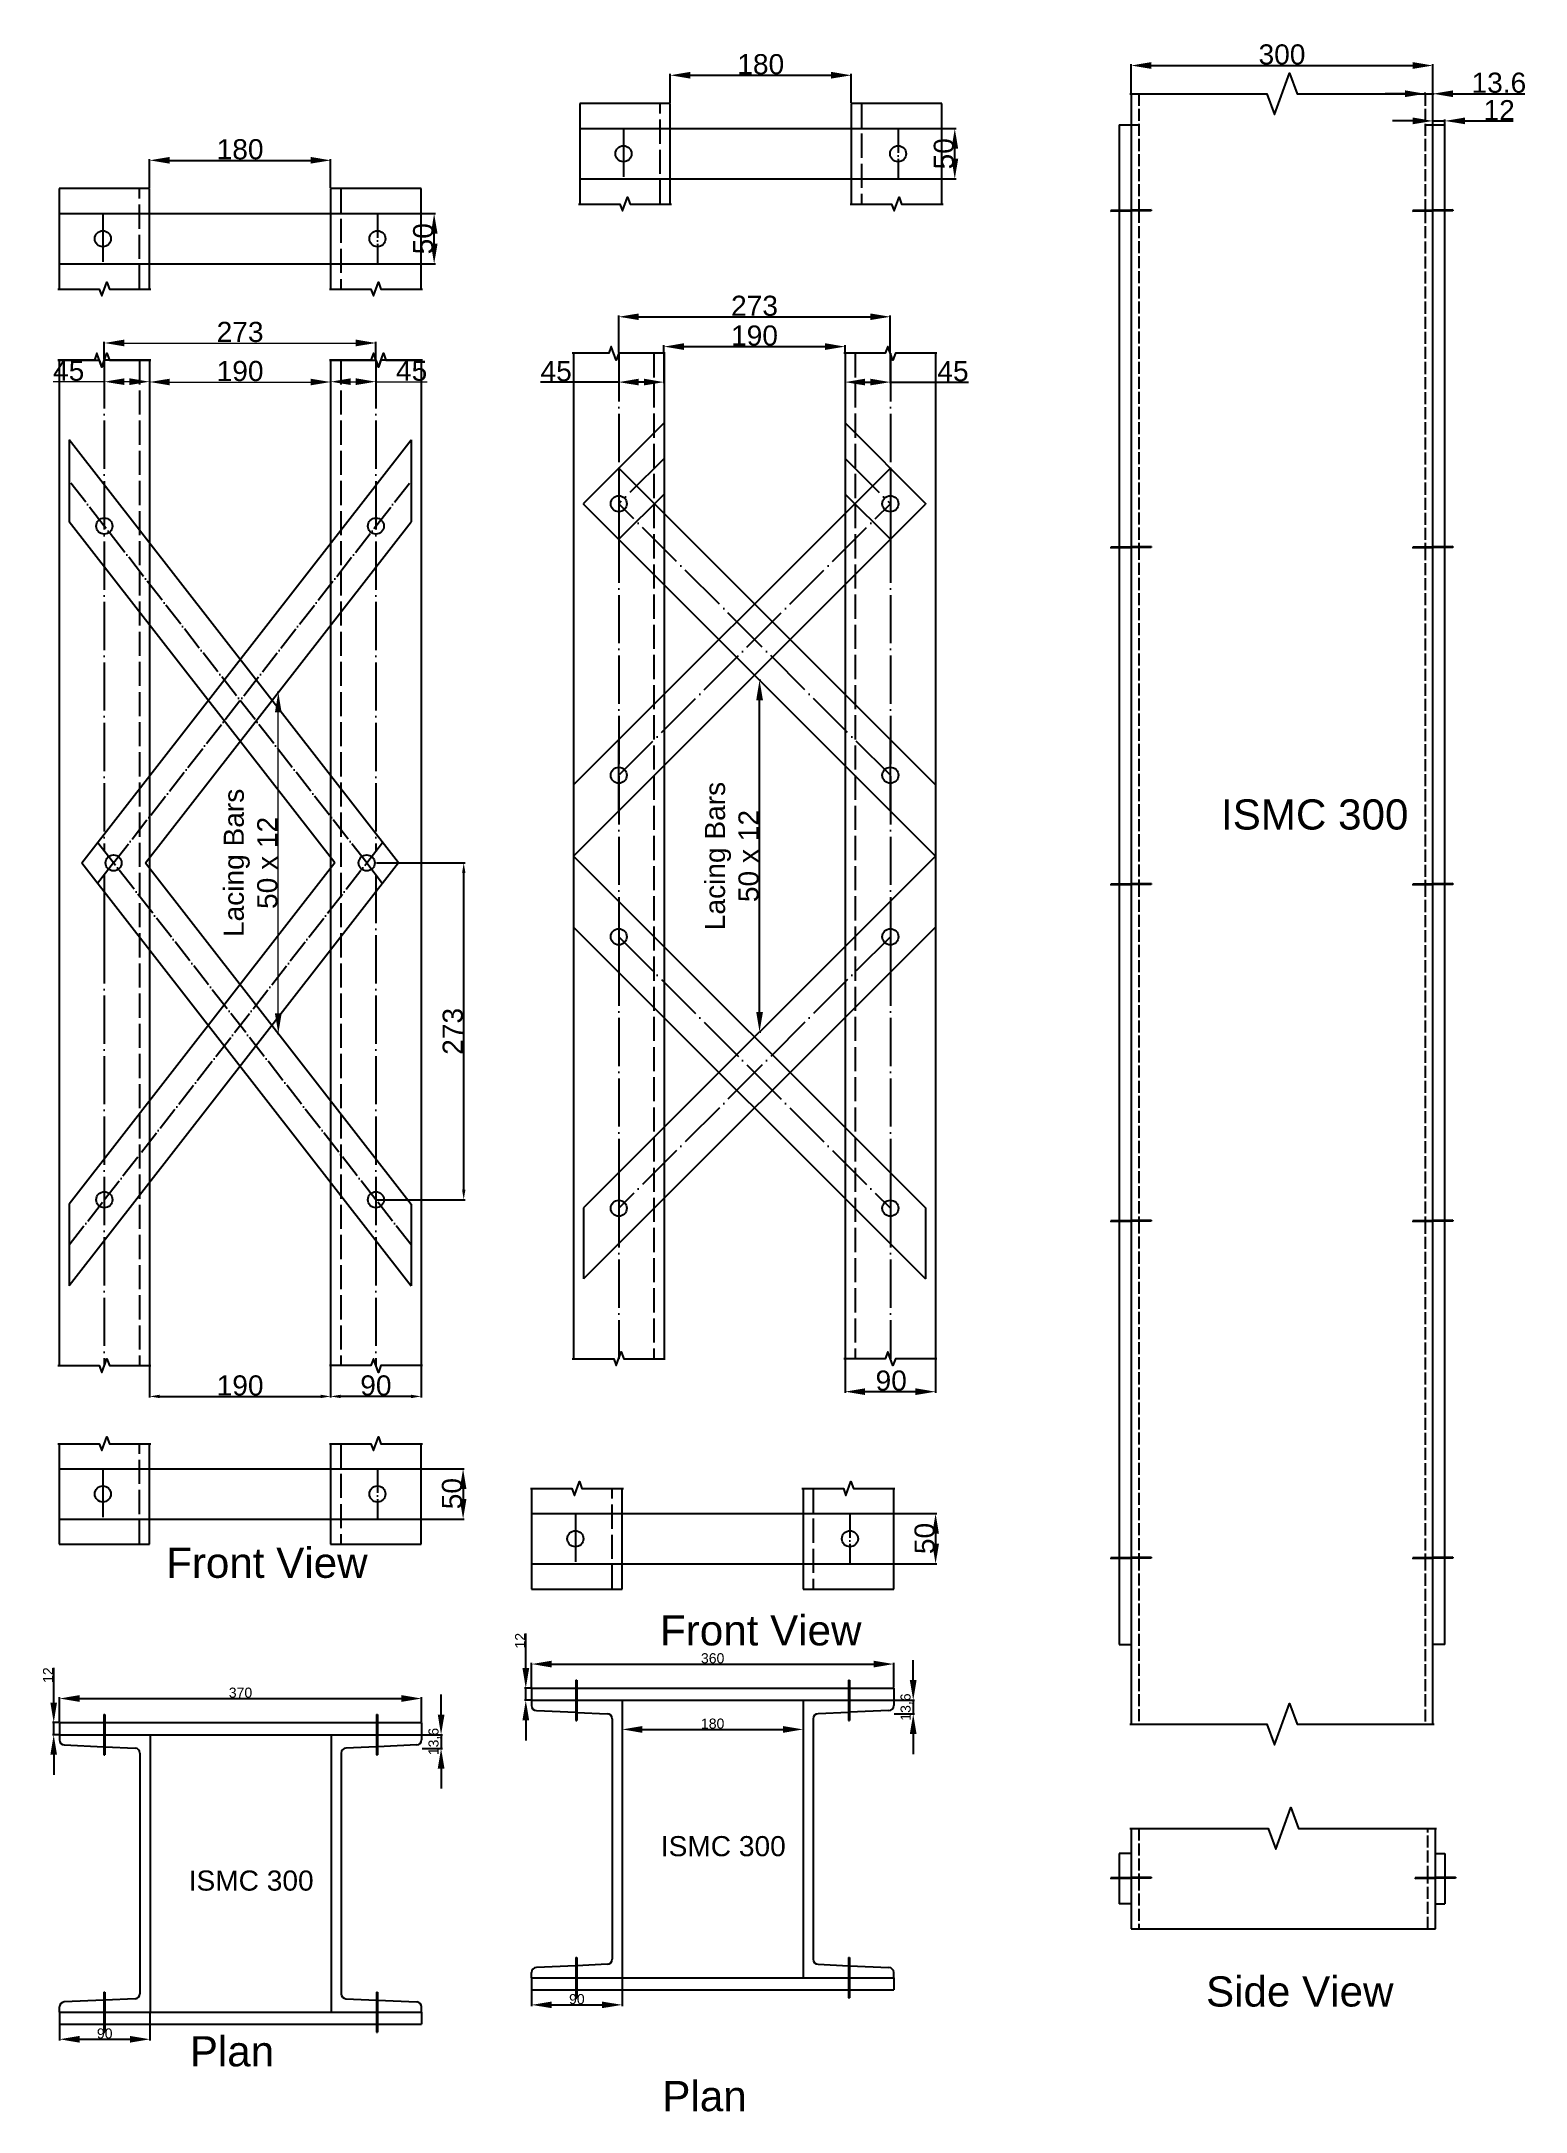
# Model space of a CAD drawing. Header units: millimetres. Extents: x 1249 to 2724, y 773 to 2833.
import ezdxf

# ---------------------------------------------------------------- set-up
doc = ezdxf.new("R2010")
doc.units = ezdxf.units.MM
doc.linetypes.add('ACAD_ISO02W100', pattern=[15, 12, -3])
doc.linetypes.add('ACAD_ISO04W100', pattern=[30, 24, -3, 0, -3])
doc.styles.get("Standard").update_dxf_attribs({"font": 'arial.ttf'})
doc.dimstyles.new('ISO-25', dxfattribs={"dimtxt": 2.5, "dimasz": 2.5, "dimexe": 1.25, "dimexo": 0.625, "dimtad": 1, "dimtxsty": 'Standard', "dimcen": 2.5, "dimadec": 0, "dimazin": 0, "dimtfac": 1, "dimtmove": 0, "dimatfit": 3, "dimfxl": 1, "dimarcsym": 0})

msp = doc.modelspace()

# ---------------------------------------------------------------- texts
at = {"attachment_point": 1}
for s, width, insert, char_height in [('ISMC 300', 203.02116, (2421.57, 2078.654), 30), ('Front View ', 233.37819, (1372.86, 1334.322), 30), ('Front View ', 233.37819, (1863.878, 1267.124), 30), ('ISMC 300', 203.02116, (1864.643, 1047.462), 20), ('ISMC 300', 203.02116, (1395.301, 1013.229), 20), ('Side View ', 233.37819, (2406.678, 907.931), 30), ('Plan', 130.69787, (1396.398, 848.422), 30), ('Plan', 130.69787, (1866.157, 803.864), 30)]:
    msp.add_mtext_dynamic_manual_height_columns(s, width=width, gutter_width=12.5, heights=[0], dxfattribs=dict(at, insert=insert, char_height=char_height))

# ---------------------------------------------------------------- blocks, each defined once
blk = doc.blocks.new('*D16')
at = {"color": 0, "lineweight": -2, "transparency": 16777216}
for p, q in [((1356.4, 2686.9), (1356.4, 2715.6)), ((1376.4, 2714.3), (1516.4, 2714.3)), ((1536.4, 2686.9), (1536.4, 2715.6))]:
    blk.add_line(p, q, dxfattribs=at)
at = {"color": 0, "transparency": 16777216}
for points in [[(1376.4, 2717.7), (1376.4, 2711), (1356.4, 2714.3)], [(1516.4, 2717.7), (1516.4, 2711), (1536.4, 2714.3)]]:
    blk.add_solid(points, dxfattribs=at)
at = {"layer": 'Defpoints', "color": 0, "transparency": 16777216}
for p in [(1536.4, 2714.3), (1356.4, 2686.3), (1536.4, 2686.3)]:
    blk.add_point(p, dxfattribs=at)
at = {"color": 0, "transparency": 16777216, "insert": (1446.4, 2725.2), "char_height": 20, "attachment_point": 5}
blk.add_mtext('180', dxfattribs=at)
blk = doc.blocks.new('*D17')
at = {"color": 0, "lineweight": -2, "transparency": 16777216}
for p, q in [((1627.1, 2661.3), (1640.6, 2661.3)), ((1639.3, 2631.3), (1639.3, 2641.3)), ((1627.1, 2611.3), (1640.6, 2611.3))]:
    blk.add_line(p, q, dxfattribs=at)
at = {"color": 0, "transparency": 16777216}
for points in [[(1636, 2641.3), (1642.7, 2641.3), (1639.3, 2661.3)], [(1636, 2631.3), (1642.7, 2631.3), (1639.3, 2611.3)]]:
    blk.add_solid(points, dxfattribs=at)
at = {"layer": 'Defpoints', "color": 0, "transparency": 16777216}
for p in [(1626.4, 2661.3), (1639.3, 2661.3), (1626.4, 2611.3)]:
    blk.add_point(p, dxfattribs=at)
at = {"color": 0, "transparency": 16777216, "insert": (1628.5, 2636.3), "char_height": 20, "attachment_point": 5, "rotation": 90}
blk.add_mtext('50', dxfattribs=at)
blk = doc.blocks.new('*D23')
at = {"color": 0, "lineweight": -2, "transparency": 16777216}
for p, q in [((1627.1, 1412.8), (1669.3, 1412.8)), ((1668.1, 1392.8), (1668.1, 1382.8)), ((1627.1, 1362.8), (1669.3, 1362.8))]:
    blk.add_line(p, q, dxfattribs=at)
at = {"color": 0, "transparency": 16777216}
for points in [[(1664.7, 1392.8), (1671.4, 1392.8), (1668.1, 1412.8)], [(1664.7, 1382.8), (1671.4, 1382.8), (1668.1, 1362.8)]]:
    blk.add_solid(points, dxfattribs=at)
at = {"layer": 'Defpoints', "color": 0, "transparency": 16777216}
for p in [(1626.4, 1412.8), (1626.4, 1362.8), (1668.1, 1362.8)]:
    blk.add_point(p, dxfattribs=at)
at = {"color": 0, "transparency": 16777216, "insert": (1657.2, 1388.1), "char_height": 20, "attachment_point": 5, "rotation": 90}
blk.add_mtext('50', dxfattribs=at)
blk = doc.blocks.new('*D25')
at = {"color": 0, "lineweight": -2, "transparency": 16777216}
for p, q in [((1266.8, 1161), (1266.8, 1185.6)), ((1286.8, 1184.3), (1606.8, 1184.3)), ((1626.8, 1161), (1626.8, 1185.6))]:
    blk.add_line(p, q, dxfattribs=at)
at = {"color": 0, "transparency": 16777216}
for points in [[(1286.8, 1187.7), (1286.8, 1181), (1266.8, 1184.3)], [(1606.8, 1187.7), (1606.8, 1181), (1626.8, 1184.3)]]:
    blk.add_solid(points, dxfattribs=at)
at = {"layer": 'Defpoints', "color": 0, "transparency": 16777216}
for p in [(1626.8, 1184.3), (1266.8, 1160.3), (1626.8, 1160.3)]:
    blk.add_point(p, dxfattribs=at)
at = {"color": 0, "transparency": 16777216, "insert": (1446.8, 1190.1), "char_height": 10, "attachment_point": 5}
blk.add_mtext('370', dxfattribs=at)
blk = doc.blocks.new('*D26')
at = {"color": 0, "lineweight": -2, "transparency": 16777216}
for p, q in [((1261.1, 1180.3), (1261.1, 1214.9)), ((1266.2, 1160.3), (1259.8, 1160.3)), ((1261.1, 1148.3), (1261.1, 1160.3)), ((1266.2, 1148.3), (1259.8, 1148.3)), ((1261.1, 1128.3), (1261.1, 1108.3))]:
    blk.add_line(p, q, dxfattribs=at)
at = {"color": 0, "transparency": 16777216}
for points in [[(1257.8, 1180.3), (1264.4, 1180.3), (1261.1, 1160.3)], [(1257.8, 1128.3), (1264.4, 1128.3), (1261.1, 1148.3)]]:
    blk.add_solid(points, dxfattribs=at)
at = {"layer": 'Defpoints', "color": 0, "transparency": 16777216}
for p in [(1261.1, 1160.3), (1266.8, 1160.3), (1266.8, 1148.3)]:
    blk.add_point(p, dxfattribs=at)
at = {"color": 0, "transparency": 16777216, "insert": (1255.5, 1207.6), "char_height": 10, "attachment_point": 5, "rotation": 90}
blk.add_mtext('12', dxfattribs=at)
blk = doc.blocks.new('*D15')
at = {"color": 0, "lineweight": -2, "transparency": 16777216}
for p, q in [((1646.2, 1168.3), (1646.2, 1188.3)), ((1627.5, 1148.3), (1647.5, 1148.3)), ((1627.5, 1134.7), (1647.5, 1134.7)), ((1646.2, 1148.3), (1646.2, 1134.7)), ((1646.2, 1114.7), (1646.2, 1094.7))]:
    blk.add_line(p, q, dxfattribs=at)
at = {"color": 0, "transparency": 16777216}
for points in [[(1642.9, 1168.3), (1649.6, 1168.3), (1646.2, 1148.3)], [(1642.9, 1114.7), (1649.6, 1114.7), (1646.2, 1134.7)]]:
    blk.add_solid(points, dxfattribs=at)
at = {"layer": 'Defpoints', "color": 0, "transparency": 16777216}
for p in [(1626.8, 1148.3), (1626.8, 1134.7), (1646.2, 1134.7)]:
    blk.add_point(p, dxfattribs=at)
at = {"color": 0, "transparency": 16777216, "insert": (1639.6, 1141.5), "char_height": 10, "attachment_point": 5, "rotation": 90}
blk.add_mtext('13,6', dxfattribs=at)
blk = doc.blocks.new('*D27')
at = {"color": 0, "lineweight": -2, "transparency": 16777216}
for p, q in [((1266.8, 871.7), (1266.8, 844.1)), ((1356.8, 871.7), (1356.8, 844.1)), ((1286.8, 845.4), (1336.8, 845.4))]:
    blk.add_line(p, q, dxfattribs=at)
at = {"color": 0, "transparency": 16777216}
for points in [[(1286.8, 848.7), (1286.8, 842), (1266.8, 845.4)], [(1336.8, 848.7), (1336.8, 842), (1356.8, 845.4)]]:
    blk.add_solid(points, dxfattribs=at)
at = {"layer": 'Defpoints', "color": 0, "transparency": 16777216}
for p in [(1266.8, 872.3), (1356.8, 872.3), (1356.8, 845.4)]:
    blk.add_point(p, dxfattribs=at)
at = {"color": 0, "transparency": 16777216, "insert": (1311.8, 851.1), "char_height": 10, "attachment_point": 5}
blk.add_mtext('90', dxfattribs=at)
blk = doc.blocks.new('*D55')
at = {"color": 0, "lineweight": -2, "transparency": 16777216}
for p, q in [((1311.4, 2516.1), (1311.4, 2533.9)), ((1581.4, 2516.1), (1581.4, 2533.9))]:
    blk.add_line(p, q, dxfattribs=at)
at = {"color": 0, "lineweight": 5, "transparency": 16777216}
blk.add_line((1331.4, 2532.6), (1561.4, 2532.6), dxfattribs=at)
at = {"color": 0, "transparency": 16777216}
for points in [[(1331.4, 2536), (1331.4, 2529.3), (1311.4, 2532.6)], [(1561.4, 2536), (1561.4, 2529.3), (1581.4, 2532.6)]]:
    blk.add_solid(points, dxfattribs=at)
at = {"layer": 'Defpoints', "color": 0, "transparency": 16777216}
for p in [(1311.4, 2515.5), (1581.4, 2532.6), (1581.4, 2515.5)]:
    blk.add_point(p, dxfattribs=at)
at = {"color": 0, "transparency": 16777216, "insert": (1446.4, 2543.5), "char_height": 20, "attachment_point": 5}
blk.add_mtext('273', dxfattribs=at)
blk = doc.blocks.new('*D56')
at = {"color": 0, "lineweight": -2, "transparency": 16777216}
for p, q in [((1311.4, 2514.8), (1311.4, 2492.9)), ((1356.4, 2514.8), (1356.4, 2492.9))]:
    blk.add_line(p, q, dxfattribs=at)
at = {"color": 0, "lineweight": 5, "transparency": 16777216}
for p, q in [((1311.4, 2494.1), (1260.6, 2494.1)), ((1336.4, 2494.1), (1331.4, 2494.1))]:
    blk.add_line(p, q, dxfattribs=at)
at = {"color": 0, "transparency": 16777216}
for points in [[(1331.4, 2497.5), (1331.4, 2490.8), (1311.4, 2494.1)], [(1336.4, 2497.5), (1336.4, 2490.8), (1356.4, 2494.1)]]:
    blk.add_solid(points, dxfattribs=at)
at = {"layer": 'Defpoints', "color": 0, "transparency": 16777216}
for p in [(1311.4, 2515.5), (1356.4, 2515.5), (1356.4, 2494.1)]:
    blk.add_point(p, dxfattribs=at)
at = {"color": 0, "transparency": 16777216, "insert": (1276, 2504.9), "char_height": 20, "attachment_point": 5}
blk.add_mtext('45', dxfattribs=at)
blk = doc.blocks.new('*D59')
at = {"color": 0, "lineweight": -2, "transparency": 16777216}
for p, q in [((1356.4, 2514.8), (1356.4, 2492.5)), ((1536.4, 2514.8), (1536.4, 2492.5))]:
    blk.add_line(p, q, dxfattribs=at)
at = {"color": 0, "lineweight": 5, "transparency": 16777216}
blk.add_line((1376.4, 2493.8), (1516.4, 2493.8), dxfattribs=at)
at = {"color": 0, "transparency": 16777216}
for points in [[(1376.4, 2497.1), (1376.4, 2490.5), (1356.4, 2493.8)], [(1516.4, 2497.1), (1516.4, 2490.5), (1536.4, 2493.8)]]:
    blk.add_solid(points, dxfattribs=at)
at = {"layer": 'Defpoints', "color": 0, "transparency": 16777216}
for p in [(1356.4, 2515.5), (1536.4, 2515.5), (1536.4, 2493.8)]:
    blk.add_point(p, dxfattribs=at)
at = {"color": 0, "transparency": 16777216, "insert": (1446.4, 2504.6), "char_height": 20, "attachment_point": 5}
blk.add_mtext('190', dxfattribs=at)
blk = doc.blocks.new('*D62')
at = {"color": 0, "lineweight": -2, "transparency": 16777216}
for p, q in [((1536.4, 2514.8), (1536.4, 2492.9)), ((1581.4, 2514.8), (1581.4, 2492.9))]:
    blk.add_line(p, q, dxfattribs=at)
at = {"color": 0, "lineweight": 5, "transparency": 16777216}
for p, q in [((1556.4, 2494.1), (1561.4, 2494.1)), ((1581.4, 2494.1), (1632.3, 2494.1))]:
    blk.add_line(p, q, dxfattribs=at)
at = {"color": 0, "transparency": 16777216}
for points in [[(1556.4, 2497.5), (1556.4, 2490.8), (1536.4, 2494.1)], [(1561.4, 2497.5), (1561.4, 2490.8), (1581.4, 2494.1)]]:
    blk.add_solid(points, dxfattribs=at)
at = {"layer": 'Defpoints', "color": 0, "transparency": 16777216}
for p in [(1536.4, 2515.5), (1581.4, 2515.5), (1536.4, 2494.1)]:
    blk.add_point(p, dxfattribs=at)
at = {"color": 0, "transparency": 16777216, "insert": (1616.9, 2504.9), "char_height": 20, "attachment_point": 5}
blk.add_mtext('45', dxfattribs=at)
blk = doc.blocks.new('*D64')
at = {"color": 0, "lineweight": -2, "transparency": 16777216}
for p, q in [((1483.7, 2185.1), (1483.1, 2185.1)), ((1483.7, 1845.8), (1483.1, 1845.8))]:
    blk.add_line(p, q, dxfattribs=at)
at = {"color": 0, "lineweight": 5, "transparency": 16777216}
blk.add_line((1484.4, 1865.8), (1484.4, 2165.1), dxfattribs=at)
at = {"color": 0, "transparency": 16777216}
for points in [[(1481, 2165.1), (1487.7, 2165.1), (1484.4, 2185.1)], [(1481, 1865.8), (1487.7, 1865.8), (1484.4, 1845.8)]]:
    blk.add_solid(points, dxfattribs=at)
at = {"layer": 'Defpoints', "color": 0, "transparency": 16777216}
for p in [(1484.4, 2185.1), (1484.4, 2185.1), (1484.4, 1845.8)]:
    blk.add_point(p, dxfattribs=at)
at = {"color": 0, "transparency": 16777216, "insert": (1456.9, 2015.5), "char_height": 20, "attachment_point": 5, "rotation": 90}
blk.add_mtext('Lacing Bars \\P50 x 12', dxfattribs=at)
blk = doc.blocks.new('*D66')
at = {"color": 0, "lineweight": -2, "transparency": 16777216}
for p, q in [((1536.4, 1514.8), (1536.4, 1483.6)), ((1626.4, 1514.8), (1626.4, 1483.6)), ((1616.4, 1484.8), (1546.4, 1484.8))]:
    blk.add_line(p, q, dxfattribs=at)
at = {"color": 0, "transparency": 16777216}
for points in [[(1546.4, 1486.5), (1546.4, 1483.1), (1536.4, 1484.8)], [(1616.4, 1486.5), (1616.4, 1483.1), (1626.4, 1484.8)]]:
    blk.add_solid(points, dxfattribs=at)
at = {"layer": 'Defpoints', "color": 0, "transparency": 16777216}
for p in [(1536.4, 1515.5), (1626.4, 1515.5), (1536.4, 1484.8)]:
    blk.add_point(p, dxfattribs=at)
at = {"color": 0, "transparency": 16777216, "insert": (1581.4, 1495.6), "char_height": 20, "attachment_point": 5}
blk.add_mtext('90', dxfattribs=at)
blk = doc.blocks.new('*D68')
at = {"color": 0, "lineweight": -2, "transparency": 16777216}
for p, q in [((1356.4, 1514.8), (1356.4, 1483.6)), ((1536.4, 1514.8), (1536.4, 1483.6)), ((1366.4, 1484.8), (1526.4, 1484.8))]:
    blk.add_line(p, q, dxfattribs=at)
at = {"color": 0, "transparency": 16777216}
for points in [[(1366.4, 1486.5), (1366.4, 1483.1), (1356.4, 1484.8)], [(1526.4, 1486.5), (1526.4, 1483.1), (1536.4, 1484.8)]]:
    blk.add_solid(points, dxfattribs=at)
at = {"layer": 'Defpoints', "color": 0, "transparency": 16777216}
for p in [(1356.4, 1515.5), (1536.4, 1515.5), (1536.4, 1484.8)]:
    blk.add_point(p, dxfattribs=at)
at = {"color": 0, "transparency": 16777216, "insert": (1446.4, 1495.6), "char_height": 20, "attachment_point": 5}
blk.add_mtext('190', dxfattribs=at)
blk = doc.blocks.new('*D70')
at = {"color": 0, "lineweight": -2, "transparency": 16777216}
for p, q in [((1582.1, 2015.5), (1670, 2015.5)), ((1668.7, 1690.4), (1668.7, 2005.5)), ((1582.1, 1680.4), (1670, 1680.4))]:
    blk.add_line(p, q, dxfattribs=at)
at = {"color": 0, "transparency": 16777216}
for points in [[(1667.1, 2005.5), (1670.4, 2005.5), (1668.7, 2015.5)], [(1667.1, 1690.4), (1670.4, 1690.4), (1668.7, 1680.4)]]:
    blk.add_solid(points, dxfattribs=at)
at = {"layer": 'Defpoints', "color": 0, "transparency": 16777216}
for p in [(1581.4, 2015.5), (1668.7, 2015.5), (1581.4, 1680.4)]:
    blk.add_point(p, dxfattribs=at)
at = {"color": 0, "transparency": 16777216, "insert": (1657.9, 1847.9), "char_height": 20, "attachment_point": 5, "rotation": 90}
blk.add_mtext('273', dxfattribs=at)
blk = doc.blocks.new('*D112')
at = {"color": 0, "lineweight": -2, "transparency": 16777216}
for p, q in [((1874, 2771.5), (1874, 2800.2)), ((1894, 2798.9), (2034, 2798.9)), ((2054, 2771.5), (2054, 2800.2))]:
    blk.add_line(p, q, dxfattribs=at)
at = {"color": 0, "transparency": 16777216}
for points in [[(1894, 2802.3), (1894, 2795.6), (1874, 2798.9)], [(2034, 2802.3), (2034, 2795.6), (2054, 2798.9)]]:
    blk.add_solid(points, dxfattribs=at)
at = {"layer": 'Defpoints', "color": 0, "transparency": 16777216}
for p in [(2054, 2798.9), (1874, 2770.8), (2054, 2770.8)]:
    blk.add_point(p, dxfattribs=at)
at = {"color": 0, "transparency": 16777216, "insert": (1964, 2809.8), "char_height": 20, "attachment_point": 5}
blk.add_mtext('180', dxfattribs=at)
blk = doc.blocks.new('*D113')
at = {"color": 0, "lineweight": -2, "transparency": 16777216}
for p, q in [((2144.6, 2745.8), (2158.2, 2745.8)), ((2156.9, 2715.8), (2156.9, 2725.8)), ((2144.6, 2695.8), (2158.2, 2695.8))]:
    blk.add_line(p, q, dxfattribs=at)
at = {"color": 0, "transparency": 16777216}
for points in [[(2153.6, 2725.8), (2160.3, 2725.8), (2156.9, 2745.8)], [(2153.6, 2715.8), (2160.3, 2715.8), (2156.9, 2695.8)]]:
    blk.add_solid(points, dxfattribs=at)
at = {"layer": 'Defpoints', "color": 0, "transparency": 16777216}
for p in [(2144, 2745.8), (2156.9, 2745.8), (2144, 2695.8)]:
    blk.add_point(p, dxfattribs=at)
at = {"color": 0, "transparency": 16777216, "insert": (2146.1, 2720.8), "char_height": 20, "attachment_point": 5, "rotation": 90}
blk.add_mtext('50', dxfattribs=at)
blk = doc.blocks.new('*D114')
at = {"color": 0, "lineweight": -2, "transparency": 16777216}
for p, q in [((1822.8, 2523), (1822.8, 2560)), ((1842.8, 2558.7), (2072.8, 2558.7)), ((2092.8, 2523), (2092.8, 2560))]:
    blk.add_line(p, q, dxfattribs=at)
at = {"color": 0, "transparency": 16777216}
for points in [[(1842.8, 2562), (1842.8, 2555.4), (1822.8, 2558.7)], [(2072.8, 2562), (2072.8, 2555.4), (2092.8, 2558.7)]]:
    blk.add_solid(points, dxfattribs=at)
at = {"layer": 'Defpoints', "color": 0, "transparency": 16777216}
for p in [(2092.8, 2558.7), (1822.8, 2522.3), (2092.8, 2522.3)]:
    blk.add_point(p, dxfattribs=at)
at = {"color": 0, "transparency": 16777216, "insert": (1957.8, 2569.5), "char_height": 20, "attachment_point": 5}
blk.add_mtext('273', dxfattribs=at)
blk = doc.blocks.new('*D115')
at = {"color": 0, "lineweight": -2, "transparency": 16777216}
for p, q in [((1867.8, 2523), (1867.8, 2530.3)), ((1887.8, 2529), (2027.8, 2529)), ((2047.8, 2523), (2047.8, 2530.3))]:
    blk.add_line(p, q, dxfattribs=at)
at = {"color": 0, "transparency": 16777216}
for points in [[(1887.8, 2532.4), (1887.8, 2525.7), (1867.8, 2529)], [(2027.8, 2532.4), (2027.8, 2525.7), (2047.8, 2529)]]:
    blk.add_solid(points, dxfattribs=at)
at = {"layer": 'Defpoints', "color": 0, "transparency": 16777216}
for p in [(1867.8, 2522.3), (2047.8, 2529), (2047.8, 2522.3)]:
    blk.add_point(p, dxfattribs=at)
at = {"color": 0, "transparency": 16777216, "insert": (1957.8, 2539.9), "char_height": 20, "attachment_point": 5}
blk.add_mtext('190', dxfattribs=at)
blk = doc.blocks.new('*D116')
at = {"color": 0, "lineweight": -2, "transparency": 16777216}
for p, q in [((1822.8, 2521.7), (1822.8, 2492.5)), ((1867.8, 2521.7), (1867.8, 2492.5)), ((1822.8, 2493.7), (1745.2, 2493.7)), ((1847.8, 2493.7), (1842.8, 2493.7))]:
    blk.add_line(p, q, dxfattribs=at)
at = {"color": 0, "transparency": 16777216}
for points in [[(1842.8, 2497.1), (1842.8, 2490.4), (1822.8, 2493.7)], [(1847.8, 2497.1), (1847.8, 2490.4), (1867.8, 2493.7)]]:
    blk.add_solid(points, dxfattribs=at)
at = {"layer": 'Defpoints', "color": 0, "transparency": 16777216}
for p in [(1822.8, 2522.3), (1867.8, 2522.3), (1822.8, 2493.7)]:
    blk.add_point(p, dxfattribs=at)
at = {"color": 0, "transparency": 16777216, "insert": (1760.6, 2504.5), "char_height": 20, "attachment_point": 5}
blk.add_mtext('45', dxfattribs=at)
blk = doc.blocks.new('*D119')
at = {"color": 0, "lineweight": -2, "transparency": 16777216}
for p, q in [((2096.8, 1368.2), (2139.1, 1368.2)), ((2137.8, 1348.2), (2137.8, 1338.2)), ((2096.8, 1318.2), (2139.1, 1318.2))]:
    blk.add_line(p, q, dxfattribs=at)
at = {"color": 0, "transparency": 16777216}
for points in [[(2134.5, 1348.2), (2141.2, 1348.2), (2137.8, 1368.2)], [(2134.5, 1338.2), (2141.2, 1338.2), (2137.8, 1318.2)]]:
    blk.add_solid(points, dxfattribs=at)
at = {"layer": 'Defpoints', "color": 0, "transparency": 16777216}
for p in [(2096.2, 1368.2), (2096.2, 1318.2), (2137.8, 1318.2)]:
    blk.add_point(p, dxfattribs=at)
at = {"color": 0, "transparency": 16777216, "insert": (2127, 1343.5), "char_height": 20, "attachment_point": 5, "rotation": 90}
blk.add_mtext('50', dxfattribs=at)
blk = doc.blocks.new('*D120')
at = {"color": 0, "lineweight": -2, "transparency": 16777216}
for p, q in [((1963.5, 2197.3), (1964.1, 2197.3)), ((1962.8, 1867.3), (1962.8, 2177.3)), ((1963.5, 1847.3), (1964.1, 1847.3))]:
    blk.add_line(p, q, dxfattribs=at)
at = {"color": 0, "transparency": 16777216}
for points in [[(1959.5, 2177.3), (1966.2, 2177.3), (1962.8, 2197.3)], [(1959.5, 1867.3), (1966.2, 1867.3), (1962.8, 1847.3)]]:
    blk.add_solid(points, dxfattribs=at)
at = {"layer": 'Defpoints', "color": 0, "transparency": 16777216}
for p in [(1962.8, 2197.3), (1962.8, 2197.3), (1962.8, 1847.3)]:
    blk.add_point(p, dxfattribs=at)
at = {"color": 0, "transparency": 16777216, "insert": (1935.3, 2022.3), "char_height": 20, "attachment_point": 5, "rotation": 90}
blk.add_mtext('Lacing Bars\\P50 x 12', dxfattribs=at)
blk = doc.blocks.new('*D121')
at = {"color": 0, "lineweight": -2, "transparency": 16777216}
for p, q in [((1736.2, 1195.2), (1736.2, 1219.8)), ((1756.2, 1218.6), (2076.2, 1218.6)), ((2096.2, 1195.2), (2096.2, 1219.8))]:
    blk.add_line(p, q, dxfattribs=at)
at = {"color": 0, "transparency": 16777216}
for points in [[(1756.2, 1221.9), (1756.2, 1215.2), (1736.2, 1218.6)], [(2076.2, 1221.9), (2076.2, 1215.2), (2096.2, 1218.6)]]:
    blk.add_solid(points, dxfattribs=at)
at = {"layer": 'Defpoints', "color": 0, "transparency": 16777216}
for p in [(2096.2, 1218.6), (1736.2, 1194.6), (2096.2, 1194.6)]:
    blk.add_point(p, dxfattribs=at)
at = {"color": 0, "transparency": 16777216, "insert": (1916.2, 1224.3), "char_height": 10, "attachment_point": 5}
blk.add_mtext('360', dxfattribs=at)
blk = doc.blocks.new('*D122')
at = {"color": 0, "lineweight": -2, "transparency": 16777216}
for p, q in [((1730.4, 1214.6), (1730.4, 1249.1)), ((1735.6, 1194.6), (1729.2, 1194.6)), ((1730.4, 1182.6), (1730.4, 1194.6)), ((1735.6, 1182.6), (1729.2, 1182.6)), ((1730.4, 1162.6), (1730.4, 1142.6))]:
    blk.add_line(p, q, dxfattribs=at)
at = {"color": 0, "transparency": 16777216}
for points in [[(1727.1, 1214.6), (1733.8, 1214.6), (1730.4, 1194.6)], [(1727.1, 1162.6), (1733.8, 1162.6), (1730.4, 1182.6)]]:
    blk.add_solid(points, dxfattribs=at)
at = {"layer": 'Defpoints', "color": 0, "transparency": 16777216}
for p in [(1730.4, 1194.6), (1736.2, 1194.6), (1736.2, 1182.6)]:
    blk.add_point(p, dxfattribs=at)
at = {"color": 0, "transparency": 16777216, "insert": (1724.8, 1241.8), "char_height": 10, "attachment_point": 5, "rotation": 90}
blk.add_mtext('12', dxfattribs=at)
blk = doc.blocks.new('*D111')
at = {"color": 0, "lineweight": -2, "transparency": 16777216}
for p, q in [((2115.6, 1202.6), (2115.6, 1222.6)), ((2096.8, 1182.6), (2116.8, 1182.6)), ((2115.6, 1182.6), (2115.6, 1169)), ((2096.8, 1169), (2116.8, 1169)), ((2115.6, 1149), (2115.6, 1129))]:
    blk.add_line(p, q, dxfattribs=at)
at = {"color": 0, "transparency": 16777216}
for points in [[(2112.2, 1202.6), (2118.9, 1202.6), (2115.6, 1182.6)], [(2112.2, 1149), (2118.9, 1149), (2115.6, 1169)]]:
    blk.add_solid(points, dxfattribs=at)
at = {"layer": 'Defpoints', "color": 0, "transparency": 16777216}
for p in [(2096.2, 1182.6), (2096.2, 1169), (2115.6, 1169)]:
    blk.add_point(p, dxfattribs=at)
at = {"color": 0, "transparency": 16777216, "insert": (2108.9, 1175.8), "char_height": 10, "attachment_point": 5, "rotation": 90}
blk.add_mtext('13,6', dxfattribs=at)
blk = doc.blocks.new('*D123')
at = {"color": 0, "lineweight": -2, "transparency": 16777216}
for p, q in [((1736.2, 905.9), (1736.2, 878.3)), ((1826.2, 905.9), (1826.2, 878.3)), ((1756.2, 879.6), (1806.2, 879.6))]:
    blk.add_line(p, q, dxfattribs=at)
at = {"color": 0, "transparency": 16777216}
for points in [[(1756.2, 882.9), (1756.2, 876.3), (1736.2, 879.6)], [(1806.2, 882.9), (1806.2, 876.3), (1826.2, 879.6)]]:
    blk.add_solid(points, dxfattribs=at)
at = {"layer": 'Defpoints', "color": 0, "transparency": 16777216}
for p in [(1736.2, 906.6), (1826.2, 906.6), (1826.2, 879.6)]:
    blk.add_point(p, dxfattribs=at)
at = {"color": 0, "transparency": 16777216, "insert": (1781.2, 885.3), "char_height": 10, "attachment_point": 5}
blk.add_mtext('90', dxfattribs=at)
blk = doc.blocks.new('*D124')
at = {"color": 0, "lineweight": -2, "transparency": 16777216}
for p, q in [((1826.2, 1181.9), (1826.2, 1152.3)), ((2006.2, 1181.9), (2006.2, 1152.3)), ((1846.2, 1153.6), (1986.2, 1153.6))]:
    blk.add_line(p, q, dxfattribs=at)
at = {"color": 0, "transparency": 16777216}
for points in [[(1846.2, 1156.9), (1846.2, 1150.2), (1826.2, 1153.6)], [(1986.2, 1156.9), (1986.2, 1150.2), (2006.2, 1153.6)]]:
    blk.add_solid(points, dxfattribs=at)
at = {"layer": 'Defpoints', "color": 0, "transparency": 16777216}
for p in [(1826.2, 1182.6), (2006.2, 1182.6), (2006.2, 1153.6)]:
    blk.add_point(p, dxfattribs=at)
at = {"color": 0, "transparency": 16777216, "insert": (1916.2, 1159.3), "char_height": 10, "attachment_point": 5}
blk.add_mtext('180', dxfattribs=at)
blk = doc.blocks.new('*D127')
at = {"color": 0, "lineweight": -2, "transparency": 16777216}
for p, q in [((2047.8, 2521.7), (2047.8, 2492.5)), ((2092.8, 2521.7), (2092.8, 2492.5)), ((2067.8, 2493.7), (2072.8, 2493.7)), ((2092.8, 2493.7), (2170.5, 2493.7))]:
    blk.add_line(p, q, dxfattribs=at)
at = {"color": 0, "transparency": 16777216}
for points in [[(2067.8, 2497.1), (2067.8, 2490.4), (2047.8, 2493.7)], [(2072.8, 2497.1), (2072.8, 2490.4), (2092.8, 2493.7)]]:
    blk.add_solid(points, dxfattribs=at)
at = {"layer": 'Defpoints', "color": 0, "transparency": 16777216}
for p in [(2047.8, 2522.3), (2092.8, 2522.3), (2092.8, 2493.7)]:
    blk.add_point(p, dxfattribs=at)
at = {"color": 0, "transparency": 16777216, "insert": (2155.1, 2504.5), "char_height": 20, "attachment_point": 5}
blk.add_mtext('45', dxfattribs=at)
blk = doc.blocks.new('*D129')
at = {"color": 0, "lineweight": -2, "transparency": 16777216}
for p, q in [((2047.8, 1521.7), (2047.8, 1488.3)), ((2137.8, 1521.7), (2137.8, 1488.3)), ((2117.8, 1489.5), (2067.8, 1489.5))]:
    blk.add_line(p, q, dxfattribs=at)
at = {"color": 0, "transparency": 16777216}
for points in [[(2067.8, 1492.9), (2067.8, 1486.2), (2047.8, 1489.5)], [(2117.8, 1492.9), (2117.8, 1486.2), (2137.8, 1489.5)]]:
    blk.add_solid(points, dxfattribs=at)
at = {"layer": 'Defpoints', "color": 0, "transparency": 16777216}
for p in [(2047.8, 1522.3), (2137.8, 1522.3), (2047.8, 1489.5)]:
    blk.add_point(p, dxfattribs=at)
at = {"color": 0, "transparency": 16777216, "insert": (2093.7, 1500.4), "char_height": 20, "attachment_point": 5}
blk.add_mtext('90', dxfattribs=at)
blk = doc.blocks.new('*D152')
at = {"color": 0, "lineweight": -2, "transparency": 16777216}
for p, q in [((2332.2, 2781.2), (2332.2, 2809.9)), ((2352.2, 2808.6), (2612.2, 2808.6)), ((2632.2, 2781.2), (2632.2, 2809.9))]:
    blk.add_line(p, q, dxfattribs=at)
at = {"color": 0, "transparency": 16777216}
for points in [[(2352.2, 2812), (2352.2, 2805.3), (2332.2, 2808.6)], [(2612.2, 2812), (2612.2, 2805.3), (2632.2, 2808.6)]]:
    blk.add_solid(points, dxfattribs=at)
at = {"layer": 'Defpoints', "color": 0, "transparency": 16777216}
for p in [(2632.2, 2808.6), (2332.2, 2780.5), (2632.2, 2780.5)]:
    blk.add_point(p, dxfattribs=at)
at = {"color": 0, "transparency": 16777216, "insert": (2482.2, 2819.5), "char_height": 20, "attachment_point": 5}
blk.add_mtext('300', dxfattribs=at)
blk = doc.blocks.new('*D153')
at = {"color": 0, "lineweight": -2, "transparency": 16777216}
for p, q in [((2612.2, 2753.5), (2592.2, 2753.5)), ((2632.2, 2750.1), (2632.2, 2754.8)), ((2632.2, 2753.5), (2644.2, 2753.5)), ((2644.2, 2750.1), (2644.2, 2754.8)), ((2664.2, 2753.5), (2712, 2753.5))]:
    blk.add_line(p, q, dxfattribs=at)
at = {"color": 0, "transparency": 16777216}
for points in [[(2612.2, 2756.9), (2612.2, 2750.2), (2632.2, 2753.5)], [(2664.2, 2756.9), (2664.2, 2750.2), (2644.2, 2753.5)]]:
    blk.add_solid(points, dxfattribs=at)
at = {"layer": 'Defpoints', "color": 0, "transparency": 16777216}
for p in [(2632.2, 2749.5), (2644.2, 2753.5), (2644.2, 2749.5)]:
    blk.add_point(p, dxfattribs=at)
at = {"color": 0, "transparency": 16777216, "insert": (2698.1, 2764.2), "char_height": 20, "attachment_point": 5}
blk.add_mtext('12', dxfattribs=at)
blk = doc.blocks.new('*D154')
at = {"color": 0, "lineweight": -2, "transparency": 16777216}
for p, q in [((2604.6, 2780.5), (2584.6, 2780.5)), ((2624.6, 2781.2), (2624.6, 2781.8)), ((2624.6, 2780.5), (2632.2, 2780.5)), ((2632.2, 2781.2), (2632.2, 2781.8)), ((2652.2, 2780.5), (2723.5, 2780.5))]:
    blk.add_line(p, q, dxfattribs=at)
at = {"color": 0, "transparency": 16777216}
for points in [[(2604.6, 2783.9), (2604.6, 2777.2), (2624.6, 2780.5)], [(2652.2, 2783.9), (2652.2, 2777.2), (2632.2, 2780.5)]]:
    blk.add_solid(points, dxfattribs=at)
at = {"layer": 'Defpoints', "color": 0, "transparency": 16777216}
for p in [(2624.6, 2780.5), (2632.2, 2780.5), (2632.2, 2780.5)]:
    blk.add_point(p, dxfattribs=at)
at = {"color": 0, "transparency": 16777216, "insert": (2697.8, 2791.4), "char_height": 20, "attachment_point": 5}
blk.add_mtext('13.6', dxfattribs=at)

# ---------------------------------------------------------------- dimensions: what is measured, and where the dimension line sits
for base, p1, p2, override, picture, middle in [((2054.021, 2798.917), (1874.021, 2770.846), (2054.021, 2770.846), {"dimtxt": 20, "dimasz": 20}, '*D112', (1964.021, 2809.753)), ((2632.191, 2808.628), (2332.191, 2780.531), (2632.191, 2780.531), {"dimtxt": 20, "dimasz": 20}, '*D152', (2482.191, 2819.472)), ((1536.429, 2714.336), (1356.429, 2686.265), (1536.429, 2686.265), {"dimtxt": 20, "dimasz": 20}, '*D16', (1446.429, 2725.172)), ((2096.188, 1218.564), (1736.188, 1194.56), (2096.188, 1194.56), {"dimtxt": 10, "dimasz": 20}, '*D121', (1916.188, 1224.299)), ((2006.188, 1153.582), (1826.188, 1182.56), (2006.188, 1182.56), {"dimtxt": 10, "dimasz": 20}, '*D124', (1916.188, 1159.313)), ((1826.188, 879.592), (1736.188, 906.56), (1826.188, 906.56), {"dimtxt": 10, "dimasz": 20}, '*D123', (1781.188, 885.323)), ((1356.846, 845.358), (1266.846, 872.327), (1356.846, 872.327), {"dimtxt": 10, "dimasz": 20}, '*D27', (1311.846, 851.089))]:
    dim = msp.add_linear_dim(base=base, p1=p1, p2=p2, dimstyle='ISO-25', override=override)
    dim.commit()
    dim.dimension.update_dxf_attribs({"geometry": picture, "text_midpoint": middle})
dim = msp.add_linear_dim(base=(2632.191, 2780.531), p1=(2624.591, 2780.531), p2=(2632.191, 2780.531), text='13.6', dimstyle='ISO-25', override={"dimtxt": 20, "dimasz": 20})
dim.commit()
dim.dimension.update_dxf_attribs({"geometry": '*D154', "text_midpoint": (2697.843, 2780.531), "dimtype": 160})
for base, p1, p2, override, picture, middle in [((2644.191, 2753.52), (2632.191, 2749.507), (2644.191, 2749.507), {"dimtxt": 20, "dimasz": 20}, '*D153', (2698.097, 2753.52)), ((1356.429, 2494.148), (1311.429, 2515.463), (1356.429, 2515.463), {"dimtxt": 20, "dimasz": 20, "dimlwd": 5}, '*D56', (1276.002, 2494.148)), ((1822.843, 2493.739), (1867.843, 2522.332), (1822.843, 2522.332), {"dimtxt": 20, "dimasz": 20}, '*D116', (1760.627, 2493.739))]:
    dim = msp.add_linear_dim(base=base, p1=p1, p2=p2, dimstyle='ISO-25', override=override)
    dim.commit()
    dim.dimension.update_dxf_attribs({"geometry": picture, "text_midpoint": middle, "dimtype": 160})
for base, p1, p2, angle, override, picture, middle in [((2156.929, 2745.846), (2144.021, 2695.846), (2144.021, 2745.846), 90, {"dimtxt": 20, "dimasz": 20}, '*D113', (2146.093, 2720.846)), ((1639.337, 2661.265), (1626.429, 2611.265), (1626.429, 2661.265), 90, {"dimtxt": 20, "dimasz": 20}, '*D17', (1628.5, 2636.265)), ((1536.429, 1484.808), (1626.429, 1515.463), (1536.429, 1515.463), 180, {"dimtxt": 20, "dimasz": 10}, '*D66', (1581.429, 1495.645)), ((1730.441, 1194.56), (1736.188, 1182.56), (1736.188, 1194.56), 90, {"dimtxt": 10, "dimasz": 20}, '*D122', (1724.795, 1241.826)), ((1261.098, 1160.327), (1266.846, 1148.327), (1266.846, 1160.327), 90, {"dimtxt": 10, "dimasz": 20}, '*D26', (1255.453, 1207.592))]:
    dim = msp.add_linear_dim(base=base, p1=p1, p2=p2, angle=angle, dimstyle='ISO-25', override=override)
    dim.commit()
    dim.dimension.update_dxf_attribs({"geometry": picture, "text_midpoint": middle})
for base, p1, p2, text, override, picture, middle in [((2092.843, 2558.705), (1822.843, 2522.332), (2092.843, 2522.332), '273', {"dimtxt": 20, "dimasz": 20}, '*D114', (1957.843, 2569.549)), ((1581.429, 2532.625), (1311.429, 2515.463), (1581.429, 2515.463), '273', {"dimtxt": 20, "dimasz": 20, "dimlwd": 5}, '*D55', (1446.429, 2543.468)), ((2047.843, 2529.049), (1867.843, 2522.332), (2047.843, 2522.332), '190', {"dimtxt": 20, "dimasz": 20}, '*D115', (1957.843, 2539.886)), ((1536.429, 2493.79), (1356.429, 2515.463), (1536.429, 2515.463), '190', {"dimtxt": 20, "dimasz": 20, "dimlwd": 5}, '*D59', (1446.429, 2504.626)), ((1536.429, 1484.808), (1356.429, 1515.463), (1536.429, 1515.463), '190', {"dimtxt": 20, "dimasz": 10}, '*D68', (1446.429, 1495.645)), ((1626.846, 1184.331), (1266.846, 1160.327), (1626.846, 1160.327), '370', {"dimtxt": 10, "dimasz": 20}, '*D25', (1446.846, 1190.065))]:
    dim = msp.add_linear_dim(base=base, p1=p1, p2=p2, text=text, dimstyle='ISO-25', override=override)
    dim.commit()
    dim.dimension.update_dxf_attribs({"geometry": picture, "text_midpoint": middle})
for base, p1, p2, angle, override, picture, middle in [((1536.429, 2494.148), (1581.429, 2515.463), (1536.429, 2515.463), 180, {"dimtxt": 20, "dimasz": 20, "dimlwd": 5}, '*D62', (1616.856, 2494.148)), ((2092.843, 2493.739), (2047.843, 2522.332), (2092.843, 2522.332), 180, {"dimtxt": 20, "dimasz": 20}, '*D127', (2155.059, 2493.739)), ((2047.843, 1489.549), (2137.843, 1522.332), (2047.843, 1522.332), 180, {"dimtxt": 20, "dimasz": 20}, '*D129', (2093.711, 1489.549)), ((1668.07, 1362.773), (1626.429, 1412.773), (1626.429, 1362.773), 90, {"dimtxt": 20, "dimasz": 20}, '*D23', (1668.07, 1388.059)), ((2137.83, 1318.215), (2096.188, 1368.215), (2096.188, 1318.215), 90, {"dimtxt": 20, "dimasz": 20}, '*D119', (2137.83, 1343.501)), ((2115.581, 1168.96), (2096.188, 1182.56), (2096.188, 1168.96), 90, {"dimtxt": 10, "dimasz": 20}, '*D111', (2115.581, 1175.76)), ((1646.239, 1134.727), (1626.846, 1148.327), (1626.846, 1134.727), 90, {"dimtxt": 10, "dimasz": 20}, '*D15', (1646.239, 1141.527))]:
    dim = msp.add_linear_dim(base=base, p1=p1, p2=p2, angle=angle, dimstyle='ISO-25', override=override)
    dim.commit()
    dim.dimension.update_dxf_attribs({"geometry": picture, "text_midpoint": middle, "dimtype": 160})
for base, p1, p2, text, override, picture, middle in [((1484.361, 2185.12), (1484.361, 1845.807), (1484.361, 2185.12), 'Lacing Bars \\P50 x 12', {"dimtxt": 20, "dimasz": 20, "dimlwd": 5}, '*D64', (1456.858, 2015.463)), ((1962.843, 2197.332), (1962.843, 1847.332), (1962.843, 2197.332), 'Lacing Bars\\P50 x 12', {"dimtxt": 20, "dimasz": 20}, '*D120', (1935.34, 2022.332)), ((1668.724, 2015.463), (1581.429, 1680.413), (1581.429, 2015.463), '273', {"dimtxt": 20, "dimasz": 10}, '*D70', (1657.881, 1847.938))]:
    dim = msp.add_linear_dim(base=base, p1=p1, p2=p2, angle=90, text=text, dimstyle='ISO-25', override=override)
    dim.commit()
    dim.dimension.update_dxf_attribs({"geometry": picture, "text_midpoint": middle})

# ---------------------------------------------------------------- hatches: boundary and pattern name
h = msp.add_hatch(color=256)
h.dxf.hatch_style = 1
h.paths.add_polyline_path([(2652.172, 1324.964), (2612.178, 1324.326), (2612.193, 1323.327), (2652.188, 1323.964)])
h.paths.add_polyline_path([(2352.172, 1324.964), (2312.178, 1324.326), (2312.193, 1323.327), (2352.188, 1323.964)])
h.paths.add_polyline_path([(2352.188, 1659.014), (2352.172, 1660.014), (2312.178, 1659.377), (2312.193, 1658.377)])
h.paths.add_polyline_path([(2652.172, 1660.014), (2612.178, 1659.377), (2612.193, 1658.377), (2652.188, 1659.014)])
h.paths.add_polyline_path([(2352.172, 1995.065), (2312.178, 1994.427), (2312.193, 1993.427), (2352.188, 1994.065)])
h.paths.add_polyline_path([(2652.172, 1995.065), (2612.178, 1994.427), (2612.193, 1993.427), (2652.188, 1994.065)])
h.paths.add_polyline_path([(2352.172, 2330.115), (2312.178, 2329.478), (2312.193, 2328.478), (2352.188, 2329.115)])
h.paths.add_polyline_path([(2352.172, 2665.165), (2312.178, 2664.528), (2312.193, 2663.528), (2352.188, 2664.166)])
h.paths.add_polyline_path([(2652.188, 2664.166), (2652.172, 2665.165), (2612.178, 2664.528), (2612.193, 2663.528)])
h.paths.add_polyline_path([(2652.188, 2329.115), (2652.172, 2330.115), (2612.178, 2329.478), (2612.193, 2328.478)])
h = msp.add_hatch(color=256)
h.dxf.hatch_style = 1
h.paths.add_polyline_path([(1781.188, 926.56), (1780.188, 926.56), (1780.188, 886.56), (1781.188, 886.56)])
h.paths.add_polyline_path([(2052.188, 926.56), (2051.188, 926.56), (2051.188, 886.56), (2052.188, 886.56)])
h.paths.add_polyline_path([(2052.188, 1202.56), (2051.188, 1202.56), (2051.188, 1162.56), (2052.188, 1162.56)])
h.paths.add_polyline_path([(1781.188, 1202.56), (1780.188, 1202.56), (1780.188, 1162.56), (1781.188, 1162.56)])
h = msp.add_hatch(color=256)
h.dxf.hatch_style = 1
h.paths.add_polyline_path([(1311.846, 892.327), (1310.846, 892.327), (1310.846, 852.327), (1311.846, 852.327)])
h.paths.add_polyline_path([(1582.846, 892.327), (1581.846, 892.327), (1581.846, 852.327), (1582.846, 852.327)])
h.paths.add_polyline_path([(1582.846, 1168.327), (1581.846, 1168.327), (1581.846, 1128.327), (1582.846, 1128.327)])
h.paths.add_polyline_path([(1311.846, 1168.327), (1310.846, 1168.327), (1310.846, 1128.327), (1311.846, 1128.327)])
h = msp.add_hatch(color=256)
h.dxf.hatch_style = 1
h.paths.add_polyline_path([(2654.688, 1005.481), (2654.672, 1006.481), (2614.678, 1005.843), (2614.693, 1004.843)])
h.paths.add_polyline_path([(2352.188, 1005.481), (2352.172, 1006.481), (2312.178, 1005.843), (2312.193, 1004.843)])

# ---------------------------------------------------------------- linework, layer by layer
for p, q in [((2332.191, 2780.531), (2339.791, 2780.531)), ((2332.191, 2780.531), (2332.191, 2749.507)), ((2624.591, 2780.531), (2632.191, 2780.531)), ((2632.191, 2749.507), (2632.191, 2780.531)), ((1784.021, 2770.846), (1784.021, 2670.846)), ((1874.021, 2770.846), (1784.021, 2770.846)), ((1874.021, 2670.846), (1874.021, 2770.846)), ((2054.021, 2770.846), (2054.021, 2670.846)), ((2144.021, 2770.846), (2054.021, 2770.846)), ((2144.021, 2670.846), (2144.021, 2770.846)), ((1784.021, 2745.846), (2144.021, 2745.846)), ((2320.191, 2749.507), (2339.791, 2749.507)), ((2320.191, 2749.507), (2320.191, 2664.656)), ((2332.191, 2749.507), (2332.191, 2664.847)), ((2624.591, 2749.507), (2644.191, 2749.507)), ((2632.191, 2664.847), (2632.191, 2749.507)), ((2644.191, 2665.038), (2644.191, 2749.507)), ((1266.429, 2686.265), (1266.429, 2586.265)), ((1356.429, 2686.265), (1266.429, 2686.265)), ((1356.429, 2586.265), (1356.429, 2686.265)), ((1536.429, 2686.265), (1536.429, 2586.265)), ((1626.429, 2686.265), (1536.429, 2686.265)), ((1626.429, 2586.265), (1626.429, 2686.265)), ((1784.021, 2695.846), (2144.021, 2695.846)), ((1266.429, 2661.265), (1626.429, 2661.265)), ((2352.172, 2665.165), (2312.178, 2664.528)), ((2312.178, 2664.528), (2312.193, 2663.528)), ((2352.188, 2664.166), (2312.193, 2663.528)), ((2320.191, 2663.656), (2320.191, 2329.605)), ((2332.191, 2663.847), (2332.191, 2329.797)), ((2352.172, 2665.165), (2352.188, 2664.166)), ((2652.172, 2665.165), (2612.178, 2664.528)), ((2612.178, 2664.528), (2612.193, 2663.528)), ((2652.188, 2664.166), (2612.193, 2663.528)), ((2632.191, 2329.797), (2632.191, 2663.847)), ((2644.191, 2329.988), (2644.191, 2664.038)), ((2652.172, 2665.165), (2652.188, 2664.166)), ((1266.429, 2611.265), (1626.429, 2611.265)), ((1266.429, 2515.463), (1266.429, 1515.463)), ((1356.429, 2515.463), (1356.429, 1515.463)), ((1536.429, 2515.463), (1536.429, 1515.463)), ((1626.429, 2515.463), (1626.429, 1515.463)), ((1777.843, 2522.332), (1777.843, 1522.332)), ((1867.843, 2522.332), (1867.843, 1522.332)), ((2047.843, 2522.332), (2047.843, 1522.332)), ((2137.843, 2522.332), (2137.843, 1522.332)), ((1867.843, 2453.043), (1787.843, 2373.043)), ((2047.843, 2453.043), (2127.843, 2373.043)), ((1276.429, 2436.174), (1276.429, 2354.776)), ((1603.929, 2015.463), (1276.429, 2436.174)), ((1288.929, 2015.463), (1616.429, 2436.174)), ((1616.429, 2436.174), (1616.429, 2354.776)), ((1777.843, 2093.043), (2092.843, 2408.043)), ((2137.843, 2093.043), (1822.843, 2408.043)), ((1822.843, 2408.043), (1822.843, 2337.332)), ((1822.843, 2408.043), (1822.843, 2337.332)), ((2092.843, 2408.043), (2092.843, 2337.332)), ((2092.843, 2408.043), (2092.843, 2337.332)), ((1777.843, 2022.332), (2127.843, 2372.332)), ((1787.843, 2373.043), (1787.843, 2372.332)), ((1787.843, 2373.043), (1787.843, 2372.332)), ((2137.843, 2022.332), (1787.843, 2372.332)), ((1867.843, 2382.332), (1822.843, 2337.332)), ((2047.843, 2382.332), (2092.843, 2337.332)), ((2127.843, 2373.043), (2127.843, 2372.332)), ((2127.843, 2373.043), (2127.843, 2372.332)), ((1540.566, 2015.463), (1276.429, 2354.776)), ((1352.293, 2015.463), (1616.429, 2354.776)), ((2352.172, 2330.115), (2312.178, 2329.478)), ((2312.178, 2329.478), (2312.193, 2328.478)), ((2352.188, 2329.115), (2312.193, 2328.478)), ((2320.191, 2328.605), (2320.191, 1994.555)), ((2332.191, 2328.796), (2332.191, 1994.746)), ((2352.172, 2330.115), (2352.188, 2329.115)), ((2652.172, 2330.115), (2612.178, 2329.478)), ((2612.178, 2329.478), (2612.193, 2328.478)), ((2652.188, 2329.115), (2612.193, 2328.478)), ((2632.191, 1994.746), (2632.191, 2328.796)), ((2644.191, 1994.937), (2644.191, 2328.988)), ((2652.172, 2330.115), (2652.188, 2329.115)), ((1822.843, 2067.332), (1822.843, 2138.043)), ((2092.843, 2067.332), (2092.843, 2138.043)), ((1626.429, 2086.174), (1626.429, 1944.753)), ((2137.843, 2093.043), (2137.843, 1951.621)), ((1320.611, 2015.463), (1304.77, 2035.813)), ((1572.247, 2015.463), (1588.088, 2035.813)), ((1777.843, 2022.332), (2127.843, 1672.332)), ((2137.843, 2022.332), (1787.843, 1672.332)), ((1603.929, 2015.463), (1276.429, 1594.753)), ((1540.566, 2015.463), (1276.429, 1676.15)), ((1288.929, 2015.463), (1616.429, 1594.753)), ((1320.611, 2015.463), (1304.77, 1995.114)), ((1352.293, 2015.463), (1616.429, 1676.15)), ((1572.247, 2015.463), (1588.088, 1995.114)), ((1822.843, 1977.332), (1822.843, 1906.621)), ((2092.843, 1977.332), (2092.843, 1906.621)), ((2352.172, 1995.065), (2312.178, 1994.427)), ((2312.178, 1994.427), (2312.193, 1993.427)), ((2352.188, 1994.065), (2312.193, 1993.427)), ((2320.191, 1993.555), (2320.191, 1659.505)), ((2332.191, 1993.746), (2332.191, 1659.696)), ((2352.172, 1995.065), (2352.188, 1994.065)), ((2652.172, 1995.065), (2612.178, 1994.427)), ((2612.178, 1994.427), (2612.193, 1993.427)), ((2652.188, 1994.065), (2612.193, 1993.427)), ((2632.191, 1659.696), (2632.191, 1993.746)), ((2644.191, 1659.887), (2644.191, 1993.937)), ((2652.172, 1995.065), (2652.188, 1994.065)), ((1311.429, 1970.463), (1311.429, 1899.753)), ((1777.843, 1951.621), (2127.843, 1601.621)), ((2137.843, 1951.621), (1787.843, 1601.621)), ((1822.843, 1707.332), (1822.843, 1636.621)), ((2092.843, 1707.332), (2092.843, 1636.621)), ((1276.429, 1676.15), (1276.429, 1594.753)), ((1616.429, 1676.15), (1616.429, 1594.753)), ((1787.843, 1672.332), (1787.843, 1601.621)), ((2127.843, 1672.332), (2127.843, 1601.621)), ((1626.429, 1655.463), (1626.429, 1584.753)), ((2352.172, 1660.014), (2312.178, 1659.377)), ((2312.178, 1659.377), (2312.193, 1658.377)), ((2352.188, 1659.014), (2312.193, 1658.377)), ((2320.191, 1658.504), (2320.191, 1324.454)), ((2332.191, 1658.696), (2332.191, 1324.645)), ((2352.172, 1660.014), (2352.188, 1659.014)), ((2652.172, 1660.014), (2612.178, 1659.377)), ((2612.178, 1659.377), (2612.193, 1658.377)), ((2652.188, 1659.014), (2612.193, 1658.377)), ((2632.191, 1324.645), (2632.191, 1658.696)), ((2644.191, 1324.837), (2644.191, 1658.887)), ((2652.172, 1660.014), (2652.188, 1659.014)), ((1266.429, 1437.773), (1266.429, 1337.773)), ((1356.429, 1337.773), (1356.429, 1437.773)), ((1536.429, 1437.773), (1536.429, 1337.773)), ((1626.429, 1337.773), (1626.429, 1437.773)), ((1266.429, 1412.773), (1626.429, 1412.773)), ((1736.188, 1393.215), (1736.188, 1293.215)), ((1826.188, 1293.215), (1826.188, 1393.215)), ((2006.188, 1393.215), (2006.188, 1293.215)), ((2096.188, 1293.215), (2096.188, 1393.215)), ((1266.429, 1362.773), (1626.429, 1362.773)), ((1736.188, 1368.215), (2096.188, 1368.215)), ((1266.429, 1337.773), (1356.429, 1337.773)), ((1536.429, 1337.773), (1626.429, 1337.773)), ((1736.188, 1318.215), (2096.188, 1318.215)), ((2352.172, 1324.964), (2312.178, 1324.326)), ((2312.178, 1324.326), (2312.193, 1323.327)), ((2352.188, 1323.964), (2312.193, 1323.327)), ((2320.191, 1323.454), (2320.191, 1237.985)), ((2332.191, 1323.645), (2332.191, 1237.985)), ((2352.172, 1324.964), (2352.188, 1323.964)), ((2652.172, 1324.964), (2612.178, 1324.326)), ((2612.178, 1324.326), (2612.193, 1323.327)), ((2652.188, 1323.964), (2612.193, 1323.327)), ((2632.191, 1237.985), (2632.191, 1323.645)), ((2644.191, 1237.985), (2644.191, 1323.836)), ((2652.172, 1324.964), (2652.188, 1323.964)), ((1736.188, 1293.215), (1826.188, 1293.215)), ((2006.188, 1293.215), (2096.188, 1293.215)), ((2320.191, 1237.985), (2332.191, 1237.985)), ((2332.191, 1237.985), (2332.191, 1158.696)), ((2632.191, 1158.696), (2632.191, 1237.985)), ((2644.191, 1237.985), (2632.191, 1237.985)), ((1736.188, 1194.56), (1780.188, 1194.56)), ((1736.188, 1194.56), (1736.188, 1182.56)), ((1780.188, 1202.56), (1780.188, 1162.56)), ((1780.188, 1202.56), (1781.188, 1202.56)), ((1781.188, 1202.56), (1781.188, 1162.56)), ((1781.188, 1194.56), (2051.188, 1194.56)), ((2051.188, 1202.56), (2051.188, 1162.56)), ((2051.188, 1202.56), (2052.188, 1202.56)), ((2052.188, 1202.56), (2052.188, 1162.56)), ((2052.188, 1194.56), (2096.188, 1194.56)), ((2096.188, 1194.56), (2096.188, 1182.56)), ((1736.188, 1182.56), (1780.188, 1182.56)), ((1736.188, 1182.56), (1736.188, 1177.341)), ((1781.188, 1182.56), (2051.188, 1182.56)), ((1826.188, 1182.56), (1826.188, 906.56)), ((2006.188, 1182.56), (2006.188, 906.56)), ((2052.188, 1182.56), (2096.188, 1182.56)), ((2096.188, 1182.56), (2096.188, 1177.341)), ((1266.846, 1160.327), (1310.846, 1160.327)), ((1266.846, 1160.327), (1266.846, 1148.327)), ((1310.846, 1168.327), (1310.846, 1128.327)), ((1310.846, 1168.327), (1311.846, 1168.327)), ((1311.846, 1168.327), (1311.846, 1128.327)), ((1311.846, 1160.327), (1581.846, 1160.327)), ((1581.846, 1168.327), (1581.846, 1128.327)), ((1581.846, 1168.327), (1582.846, 1168.327)), ((1582.846, 1168.327), (1582.846, 1128.327)), ((1582.846, 1160.327), (1626.846, 1160.327)), ((1626.846, 1160.327), (1626.846, 1148.327)), ((1740.964, 1172.346), (1780.188, 1170.58)), ((1780.188, 1162.56), (1781.188, 1162.56)), ((1781.188, 1170.535), (1811.413, 1169.175)), ((1816.188, 1164.18), (1816.188, 924.941)), ((2016.188, 1164.18), (2016.188, 924.941)), ((2051.188, 1170.535), (2020.964, 1169.175)), ((2051.188, 1162.56), (2052.188, 1162.56)), ((2091.413, 1172.346), (2052.188, 1170.58)), ((2332.191, 1158.696), (2339.791, 1158.696)), ((2624.591, 1158.696), (2632.191, 1158.696)), ((1266.846, 1148.327), (1310.846, 1148.327)), ((1266.846, 1148.327), (1266.846, 1143.107)), ((1271.621, 1138.112), (1310.846, 1136.347)), ((1311.846, 1148.327), (1581.846, 1148.327)), ((1311.846, 1136.302), (1342.071, 1134.942)), ((1356.846, 1148.327), (1356.846, 872.327)), ((1536.846, 1148.327), (1536.846, 872.327)), ((1581.846, 1136.302), (1551.621, 1134.942)), ((1582.846, 1148.327), (1626.846, 1148.327)), ((1622.071, 1138.112), (1582.846, 1136.347)), ((1626.846, 1148.327), (1626.846, 1143.107)), ((1310.846, 1128.327), (1311.846, 1128.327)), ((1346.846, 1129.947), (1346.846, 890.707)), ((1546.846, 1129.947), (1546.846, 890.707)), ((1581.846, 1128.327), (1582.846, 1128.327)), ((2332.191, 1055.162), (2332.191, 1006.162)), ((2634.691, 1006.162), (2634.691, 1055.162)), ((2320.191, 1030.162), (2320.191, 1005.971)), ((2332.191, 1030.162), (2320.191, 1030.162)), ((2634.691, 1030.162), (2644.191, 1030.162)), ((2644.191, 1030.162), (2644.191, 1006.313)), ((2352.172, 1006.481), (2312.178, 1005.843)), ((2312.178, 1005.843), (2312.193, 1004.843)), ((2352.188, 1005.481), (2312.193, 1004.843)), ((2320.191, 1004.971), (2320.191, 980.162)), ((2332.191, 1005.162), (2332.191, 955.162)), ((2352.172, 1006.481), (2352.188, 1005.481)), ((2654.672, 1006.481), (2614.678, 1005.843)), ((2614.678, 1005.843), (2614.693, 1004.843)), ((2654.688, 1005.481), (2614.693, 1004.843)), ((2634.691, 955.162), (2634.691, 1005.162)), ((2644.191, 1005.313), (2644.191, 980.162)), ((2654.672, 1006.481), (2654.688, 1005.481)), ((2332.191, 980.162), (2320.191, 980.162)), ((2634.691, 980.162), (2644.191, 980.162)), ((2332.191, 955.162), (2634.691, 955.162)), ((1736.188, 906.56), (1736.188, 911.78)), ((1736.188, 906.56), (1780.188, 906.56)), ((1736.188, 906.56), (1736.188, 894.56)), ((1780.188, 918.54), (1740.964, 916.775)), ((1780.188, 926.56), (1780.188, 886.56)), ((1780.188, 926.56), (1781.188, 926.56)), ((1781.188, 926.56), (1781.188, 886.56)), ((1811.413, 919.946), (1781.188, 918.585)), ((1781.188, 906.56), (2051.188, 906.56)), ((2006.188, 906.56), (2051.188, 906.56)), ((2020.964, 919.946), (2051.188, 918.585)), ((2051.188, 926.56), (2051.188, 886.56)), ((2051.188, 926.56), (2052.188, 926.56)), ((2052.188, 926.56), (2052.188, 886.56)), ((2052.188, 918.54), (2091.413, 916.775)), ((2052.188, 906.56), (2096.188, 906.56)), ((2052.188, 906.56), (2096.188, 906.56)), ((2096.188, 906.56), (2096.188, 911.78)), ((2096.188, 906.56), (2096.188, 894.56)), ((1310.846, 892.327), (1310.846, 852.327)), ((1310.846, 892.327), (1311.846, 892.327)), ((1311.846, 892.327), (1311.846, 852.327)), ((1342.071, 885.712), (1311.846, 884.352)), ((1551.621, 885.712), (1581.846, 884.352)), ((1581.846, 892.327), (1581.846, 852.327)), ((1581.846, 892.327), (1582.846, 892.327)), ((1582.846, 892.327), (1582.846, 852.327)), ((1736.188, 894.56), (1780.188, 894.56)), ((1780.188, 886.56), (1781.188, 886.56)), ((1781.188, 894.56), (2051.188, 894.56)), ((2051.188, 886.56), (2052.188, 886.56)), ((2052.188, 894.56), (2096.188, 894.56)), ((1266.846, 872.327), (1266.846, 877.547)), ((1266.846, 872.327), (1310.846, 872.327)), ((1266.846, 872.327), (1266.846, 860.327)), ((1310.846, 884.307), (1271.621, 882.542)), ((1311.846, 872.327), (1581.846, 872.327)), ((1536.846, 872.327), (1581.846, 872.327)), ((1582.846, 884.307), (1622.071, 882.542)), ((1582.846, 872.327), (1626.846, 872.327)), ((1582.846, 872.327), (1626.846, 872.327)), ((1626.846, 872.327), (1626.846, 877.547)), ((1626.846, 872.327), (1626.846, 860.327)), ((1266.846, 860.327), (1310.846, 860.327)), ((1310.846, 852.327), (1311.846, 852.327)), ((1311.846, 860.327), (1581.846, 860.327)), ((1581.846, 852.327), (1582.846, 852.327)), ((1582.846, 860.327), (1626.846, 860.327))]:
    msp.add_line(p, q)
at = {"linetype": 'ACAD_ISO02W100'}
for p, q in [((2339.791, 2780.531), (2339.791, 2664.968)), ((2624.591, 2780.531), (2624.591, 2664.726)), ((2339.791, 2663.968), (2339.791, 2329.918)), ((2624.591, 2663.726), (2624.591, 2329.675)), ((2339.791, 2328.918), (2339.791, 1994.867)), ((2624.591, 2328.675), (2624.591, 1994.625)), ((2339.791, 1993.867), (2339.791, 1659.817)), ((2624.591, 1993.625), (2624.591, 1659.575)), ((2339.791, 1658.817), (2339.791, 1324.766)), ((2624.591, 1658.575), (2624.591, 1324.524)), ((2339.791, 1323.766), (2339.791, 1158.696)), ((2624.591, 1323.524), (2624.591, 1158.696)), ((2339.791, 1055.162), (2339.791, 1006.283)), ((2627.091, 1006.041), (2627.091, 1055.162)), ((2339.791, 1005.283), (2339.791, 955.162)), ((2627.091, 955.162), (2627.091, 1005.041))]:
    msp.add_line(p, q, dxfattribs=at)
at = {"linetype": 'ACAD_ISO02W100', "ltscale": 2}
for p, q in [((1864.021, 2670.846), (1864.021, 2770.846)), ((2064.021, 2770.846), (2064.021, 2670.846)), ((1346.429, 2586.265), (1346.429, 2686.265)), ((1546.429, 2686.265), (1546.429, 2586.265)), ((1346.429, 2515.463), (1346.429, 1515.463)), ((1546.429, 2515.463), (1546.429, 1515.463)), ((1857.843, 2522.332), (1857.843, 1522.332)), ((2057.843, 2522.332), (2057.843, 1522.332)), ((1346.429, 1337.773), (1346.429, 1437.773)), ((1546.429, 1437.773), (1546.429, 1337.773)), ((1816.188, 1293.215), (1816.188, 1393.215)), ((2016.188, 1393.215), (2016.188, 1293.215))]:
    msp.add_line(p, q, dxfattribs=at)
at = {"linetype": 'ACAD_ISO04W100', "ltscale": 2}
for p, q in [((1827.521, 2745.846), (1827.521, 2695.846)), ((1309.929, 2661.265), (1309.929, 2611.265)), ((1311.429, 2515.463), (1311.429, 2027.258)), ((1581.429, 2515.463), (1581.429, 2027.258)), ((1822.843, 2522.332), (1822.843, 1522.332)), ((2092.843, 2522.332), (2092.843, 1522.332)), ((1867.843, 2417.687), (1822.843, 2372.687)), ((2047.843, 2417.687), (2092.843, 2372.687)), ((2092.843, 2102.687), (1822.843, 2372.687)), ((1822.843, 2102.687), (2092.843, 2372.687)), ((1311.429, 2003.668), (1311.429, 1515.463)), ((1581.429, 2003.668), (1581.429, 1515.463)), ((2092.843, 1941.977), (1822.843, 1671.977)), ((1822.843, 1941.977), (2092.843, 1671.977)), ((1309.929, 1412.773), (1309.929, 1362.773)), ((1779.688, 1368.215), (1779.688, 1318.215))]:
    msp.add_line(p, q, dxfattribs=at)
at = {"linetype": 'ACAD_ISO04W100'}
for p, q in [((2100.521, 2745.846), (2100.521, 2695.846)), ((1582.929, 2661.265), (1582.929, 2611.265)), ((1582.929, 1412.773), (1582.929, 1362.773)), ((2052.688, 1368.215), (2052.688, 1318.215))]:
    msp.add_line(p, q, dxfattribs=at)
at = {"linetype": 'Continuous'}
for points in [[(2330.941, 2780.531), (2467.191, 2780.531), (2474.691, 2759.925), (2489.691, 2801.137), (2497.191, 2780.531), (2633.441, 2780.531)], [(1782.771, 2670.846), (1824.021, 2670.846), (1826.521, 2663.977), (1831.521, 2677.715), (1834.021, 2670.846), (1875.271, 2670.846)], [(2052.771, 2670.846), (2094.021, 2670.846), (2096.521, 2663.977), (2101.521, 2677.715), (2104.021, 2670.846), (2145.271, 2670.846)], [(1265.179, 2586.265), (1306.429, 2586.265), (1308.929, 2579.396), (1313.929, 2593.134), (1316.429, 2586.265), (1357.679, 2586.265)], [(1535.179, 2586.265), (1576.429, 2586.265), (1578.929, 2579.396), (1583.929, 2593.134), (1586.429, 2586.265), (1627.679, 2586.265)], [(1265.179, 2515.463), (1306.429, 2515.463), (1308.929, 2508.595), (1313.929, 2522.332), (1316.429, 2515.463), (1357.679, 2515.463)], [(1357.679, 2515.463), (1311.509, 2515.463), (1309.009, 2508.595), (1304.009, 2522.332), (1301.509, 2515.463), (1265.179, 2515.463)], [(1535.179, 2515.463), (1581.35, 2515.463), (1583.85, 2508.595), (1588.85, 2522.332), (1591.35, 2515.463), (1627.679, 2515.463)], [(1627.679, 2515.463), (1586.429, 2515.463), (1583.929, 2508.595), (1578.929, 2522.332), (1576.429, 2515.463), (1535.179, 2515.463)], [(1869.093, 2522.332), (1822.923, 2522.332), (1820.423, 2515.463), (1815.423, 2529.201), (1812.923, 2522.332), (1776.593, 2522.332)], [(2139.093, 2522.332), (2097.843, 2522.332), (2095.343, 2515.463), (2090.343, 2529.201), (2087.843, 2522.332), (2046.593, 2522.332)], [(1776.593, 1522.332), (1817.843, 1522.332), (1820.343, 1515.463), (1825.343, 1529.201), (1827.843, 1522.332), (1869.093, 1522.332)], [(2139.093, 1522.332), (2097.843, 1522.332), (2095.343, 1515.463), (2090.343, 1529.201), (2087.843, 1522.332), (2046.593, 1522.332)], [(1265.179, 1515.463), (1306.429, 1515.463), (1308.929, 1508.595), (1313.929, 1522.332), (1316.429, 1515.463), (1357.679, 1515.463)], [(1627.679, 1515.463), (1586.429, 1515.463), (1583.929, 1508.595), (1578.929, 1522.332), (1576.429, 1515.463), (1535.179, 1515.463)], [(1265.179, 1437.773), (1306.429, 1437.773), (1308.929, 1430.904), (1313.929, 1444.642), (1316.429, 1437.773), (1357.679, 1437.773)], [(1535.179, 1437.773), (1576.429, 1437.773), (1578.929, 1430.904), (1583.929, 1444.642), (1586.429, 1437.773), (1627.679, 1437.773)], [(1734.938, 1393.215), (1776.188, 1393.215), (1778.688, 1386.346), (1783.688, 1400.084), (1786.188, 1393.215), (1827.438, 1393.215)], [(2004.938, 1393.215), (2046.188, 1393.215), (2048.688, 1386.346), (2053.688, 1400.084), (2056.188, 1393.215), (2097.438, 1393.215)], [(2330.941, 1158.696), (2467.191, 1158.696), (2474.691, 1138.09), (2489.691, 1179.302), (2497.191, 1158.696), (2633.441, 1158.696)], [(2330.941, 1055.162), (2468.441, 1055.162), (2475.941, 1034.556), (2490.941, 1075.768), (2498.441, 1055.162), (2635.941, 1055.162)]]:
    msp.add_lwpolyline(points, dxfattribs=at)
at = {"linetype": 'ACAD_ISO04W100'}
for points in [[(1276.429, 1635.451), (1311.429, 1680.413), (1572.247, 2015.463), (1311.429, 2350.514), (1276.429, 2395.475)], [(1616.429, 1635.451), (1581.429, 1680.413), (1320.611, 2015.463), (1581.429, 2350.514), (1616.429, 2395.475)]]:
    msp.add_lwpolyline(points, dxfattribs=at)
for centre in [(1827.521, 2720.846), (2100.521, 2720.846), (1309.929, 2636.265), (1582.929, 2636.265), (1822.843, 2372.687), (1822.843, 2372.687), (2092.843, 2372.687), (2092.843, 2372.687), (1311.429, 2350.514), (1581.429, 2350.514), (1822.843, 2102.687), (2092.843, 2102.687), (1320.611, 2015.463), (1572.247, 2015.463), (1822.843, 1941.977), (2092.843, 1941.977), (1311.429, 1680.413), (1581.429, 1680.413), (1822.843, 1671.977), (2092.843, 1671.977), (1309.929, 1387.773), (1582.929, 1387.773), (1779.688, 1343.215), (2052.688, 1343.215)]:
    msp.add_circle(centre, 8)
for centre, start, end in [((1741.188, 1177.341), 180, 267.423428), ((2091.188, 1177.341), 272.576572, 0), ((1811.188, 1164.18), 0, 87.423428), ((2021.188, 1164.18), 92.576572, 180), ((1271.846, 1143.107), 180, 267.423428), ((1341.846, 1129.947), 0, 87.423428), ((1551.846, 1129.947), 92.576572, 180), ((1621.846, 1143.107), 272.576572, 0), ((1741.188, 911.78), 92.576572, 180), ((1811.188, 924.941), 272.576572, 0), ((2021.188, 924.941), 180, 267.423428), ((2091.188, 911.78), 0, 87.423428), ((1341.846, 890.707), 272.576572, 0), ((1551.846, 890.707), 180, 267.423428), ((1271.846, 877.547), 92.576572, 180), ((1621.846, 877.547), 0, 87.423428)]:
    msp.add_arc(centre, 5, start, end)

msp.set_redraw_order([(e.dxf.handle, doc.entitydb.next_handle()) for e in msp.query("TEXT MTEXT ATTDEF DIMENSION ARC_DIMENSION")])  # texts and dimensions are drawn at this point

doc.saveas('drawing.dxf')
